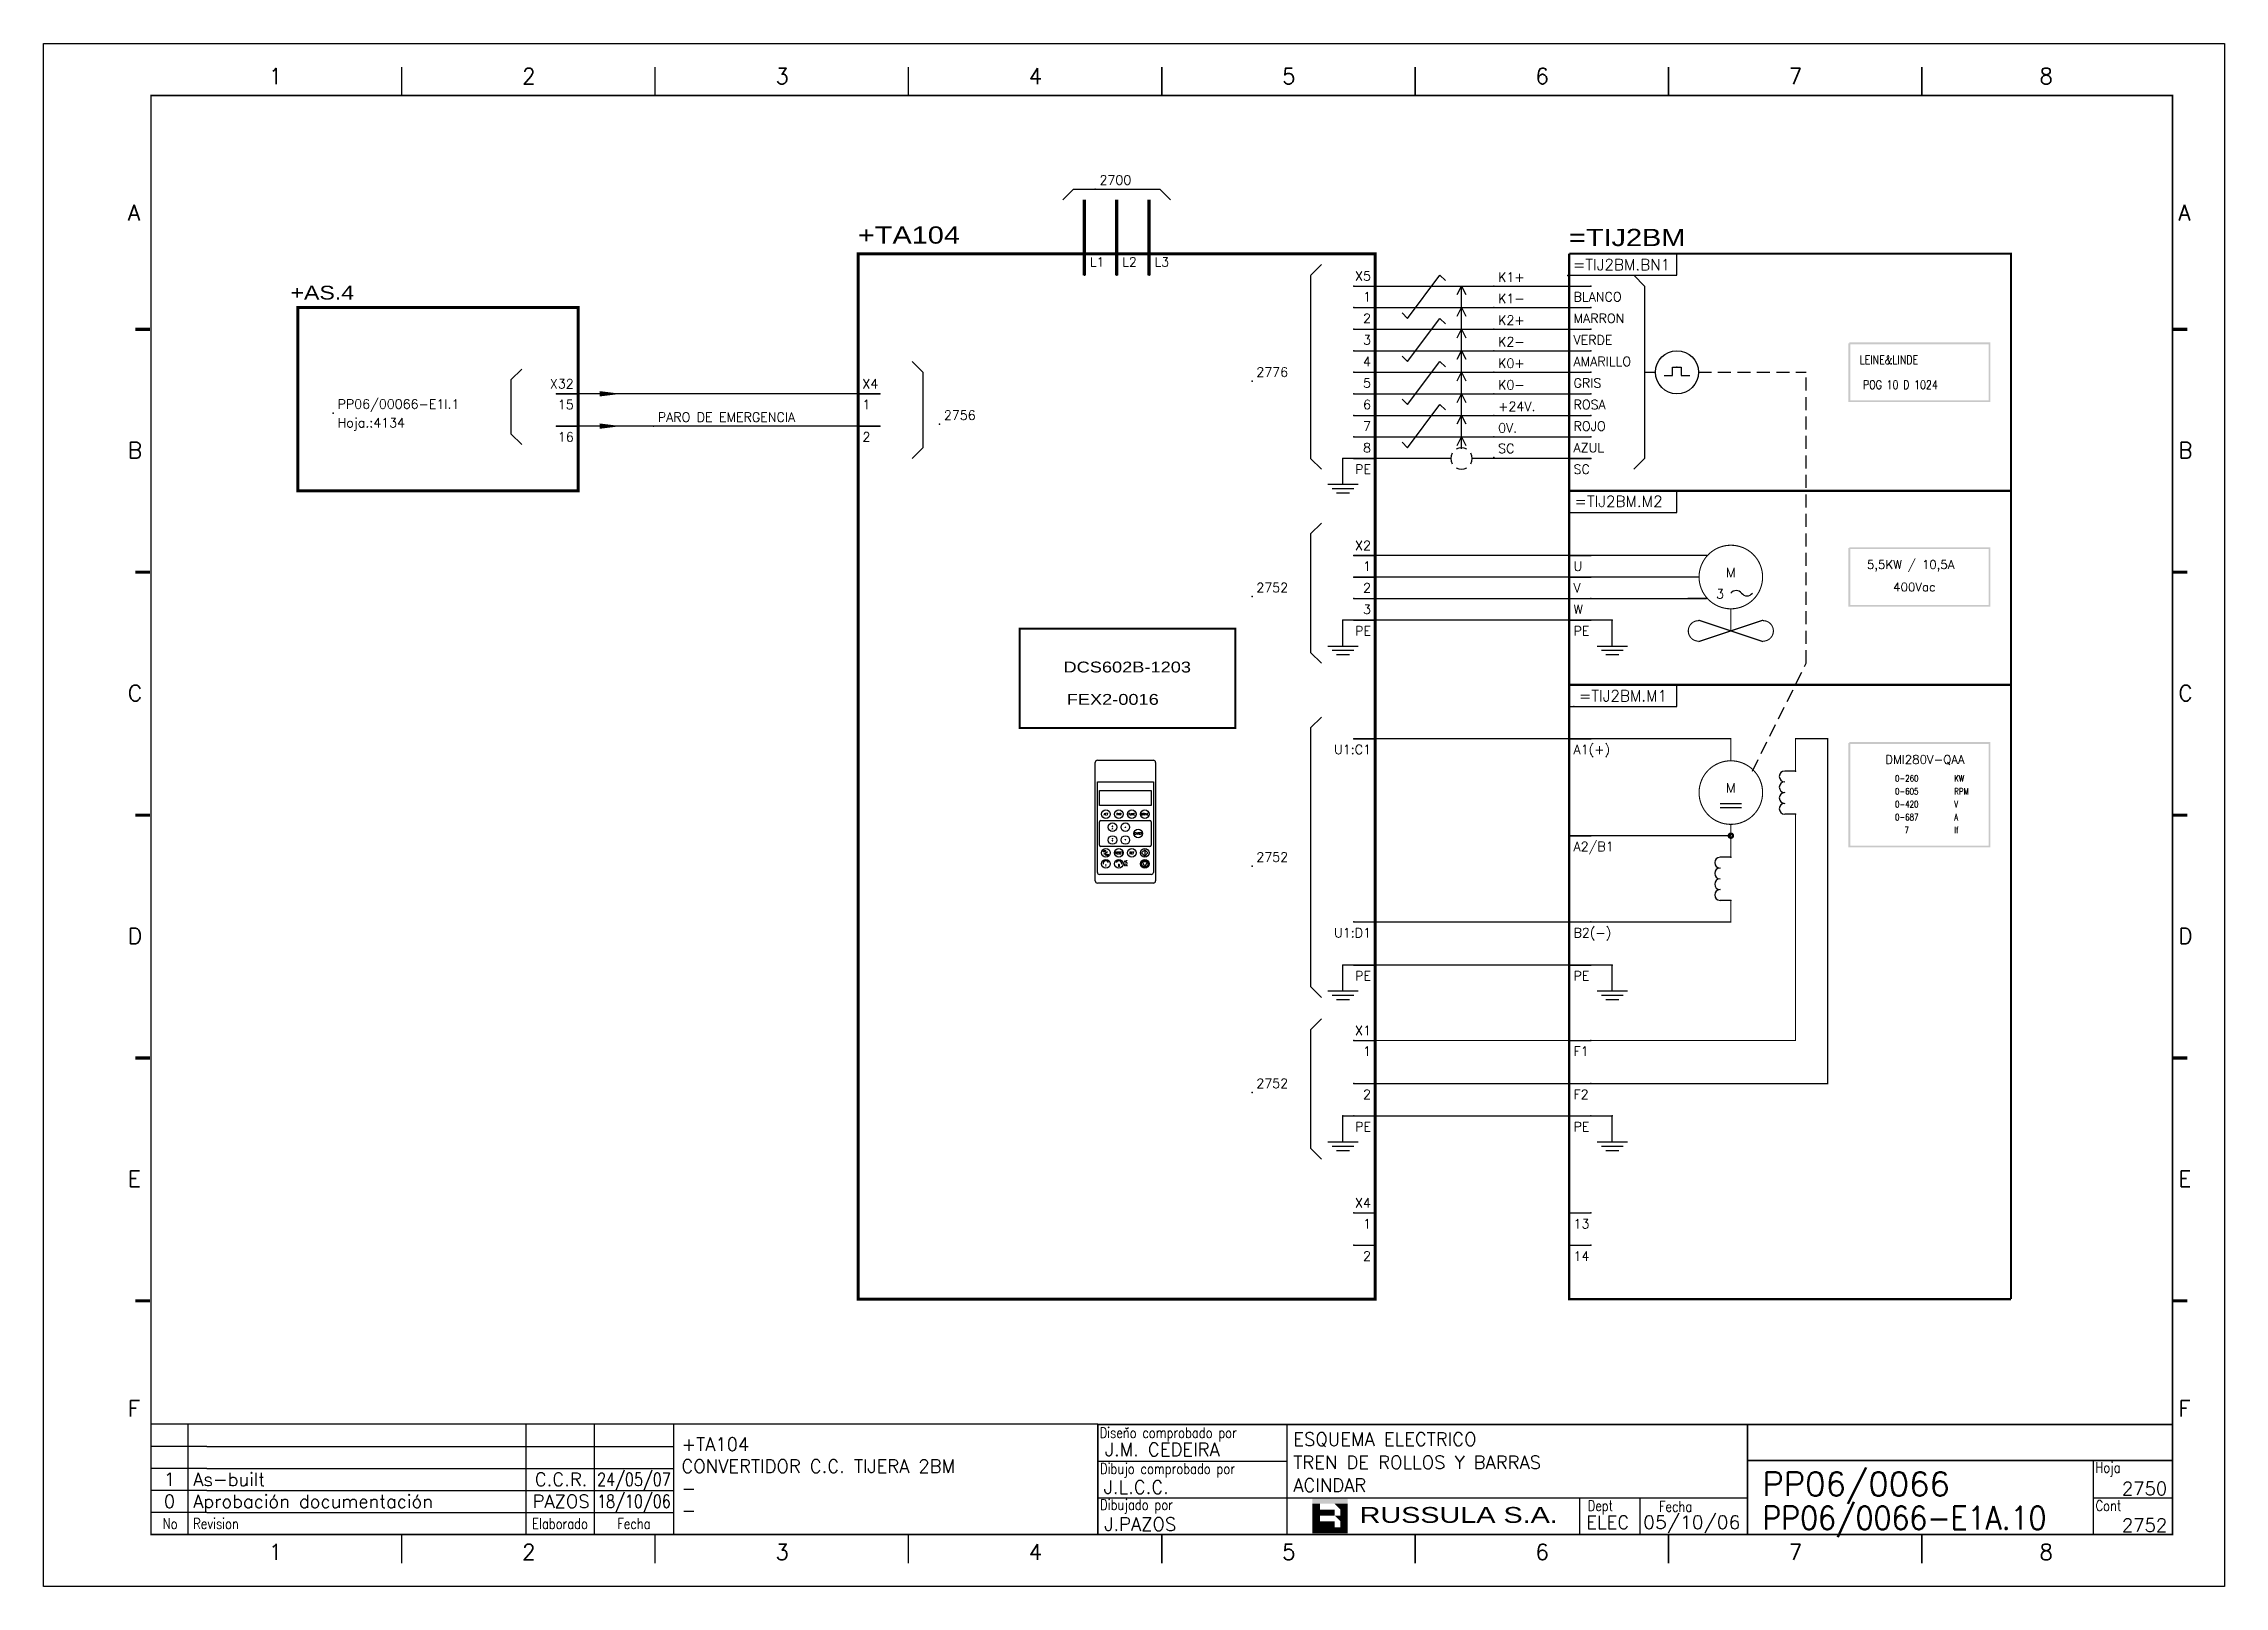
# Model space of a CAD drawing. Extents: x -25 to 1044, y -25744 to 292.
# Drawn here: x 224.3 to 644.3, y -14194.9 to -13897.9 of the extents above; entities that cross this region are included whole.
import ezdxf
from ezdxf.enums import TextEntityAlignment as Align

# ---------------------------------------------------------------- set-up
doc = ezdxf.new("R2010")
doc.units = 0
doc.header["$LTSCALE"] = 10
doc.header["$MEASUREMENT"] = 0
doc.linetypes.add('DASHDOT', pattern=[1, 0.5, -0.25, 0, -0.25])
doc.linetypes.add('HIDDEN', pattern=[0.375, 0.25, -0.125])
doc.layers.get('0').update_dxf_attribs({"linetype": 'CONTINUOUS'})
for name, color, linetype in [('1', 7, 'CONTINUOUS'), ('10', 5, 'CONTINUOUS'), ('102', 7, 'CONTINUOUS'), ('2', 7, 'CONTINUOUS'), ('8', 1, 'CONTINUOUS'), ('9', 6, 'CONTINUOUS'), ('DIBUJO', 7, 'CONTINUOUS'), ('NODE', 7, 'CONTINUOUS')]:
    doc.layers.add(name, color=color, linetype=linetype)
doc.styles.add('HELV', font='HELVBLD.SHX', dxfattribs={"width": 1.2})
doc.styles.add('HELVETICA', font='HELV.SHX')
doc.styles.add('LABEL', font='SIMPLEX', dxfattribs={"width": 0.8, "height": 4})
doc.styles.add('ROMAND', font='ROMAND.SHX', dxfattribs={"width": 0.7})
doc.styles.add('ROMANS', font='romans')
doc.styles.get("Standard").update_dxf_attribs({"font": 'simplex'})

msp = doc.modelspace()

# ---------------------------------------------------------------- texts
at = {"layer": '2'}
for s, height, style, width, p in [('+TA104', 3.319933944954106, 'HELV', 1.2, (381.0878247565726, -13936.42655925669)), ('=TIJ2BM', 3.319933944954106, 'HELV', 1.2, (518.0350999859295, -13936.89806807338)), ('+AS.4', 2.655947155963285, 'HELV', 1.2, (271.805005794244, -13947.18770450662)), ('LEINE&LINDE', 1.659966972477053, 'ROMANS', 0.8, (574.014593364286, -13959.61662383722)), ('POG 10 D 1024', 1.659966972477053, 'ROMANS', 0.8, (574.6550807556828, -13964.41329315572)), ('DCS602B-1203', 2.091558385321088, 'HELV', 1.2, (420.6787969268256, -14018.98662413445)), ('FEX2-0016', 2.091558385321088, 'HELV', 1.2, (421.2994804180811, -14025.21150028124)), ('KW', 1.24497522935779, 'ROMANS', 0.8, (592.218298320644, -14039.98720105369)), ('V', 1.24497522935779, 'ROMANS', 0.8, (592.218298320644, -14044.96710197112)), ('RPM', 1.24497522935779, 'ROMANS', 0.8, (592.218298320644, -14042.4771515124)), ('A', 1.24497522935779, 'ROMANS', 0.8, (592.218298320644, -14047.45705242983)), ('If', 1.24497522935779, 'ROMANS', 0.8, (592.218298320644, -14049.94700288855)), ('LOC', 0.2655947155963286, 'ROMANS', 0.8, (428.2834513142046, -14053.53699530579)), ('REM', 0.2655947155963286, 'ROMANS', 0.8, (428.7527740428154, -14054.20242997008)), ('I', 0.4149917431192633, 'ROMANS', 0.8, (428.7757454966357, -14056.31849756691)), ('0', 0.4149917431192633, 'ROMANS', 0.8, (431.2079388879842, -14056.32975270716)), ('AC', 0.4149917431192633, 'ROMANS', 0.8, (432.3789957790272, -14055.57562284541)), ('DC', 0.4149917431192633, 'ROMANS', 0.8, (432.390255730185, -14056.22845189811))]:
    msp.add_text(s, height=height, dxfattribs=dict(at, style=style, width=width)).set_placement(p)
for s, style, p in [('5,5KW / 10,5A', 'ROMANS', (575.409872229713, -13999.04083943354)), ('400Vac', 'ROMANS', (580.4680236129681, -14003.36214709123)), ('DMI280V-QAA', 'ROMAND', (578.9360667896515, -14036.57873944656))]:
    msp.add_text(s, height=1.659966972477053, dxfattribs=dict(at, style=style)).set_placement(p)
for s, p in [('M', (549.2059898108148, -14000.60707908432)), ('3', (547.1310310952184, -14004.75699651551)), ('M', (549.2059898108148, -14042.10625339624))]:
    msp.add_text(s, height=1.784464495412832, dxfattribs=at).set_placement(p, align=Align.CENTER)
at = {"layer": '2', "style": 'ROMANS', "width": 0.8}
for s, p in [('0-260', (583.0884799720201, -14039.98720105369)), ('0-605', (583.0884799720201, -14042.4771515124)), ('0-420', (583.0884799720201, -14044.96710197112)), ('0-687', (583.0884799720201, -14047.45705242983)), ('7', (583.0884799720201, -14049.94700288855))]:
    msp.add_text(s, height=1.24497522935779, dxfattribs=at).set_placement(p, align=Align.CENTER)
for s, p in [('ACT', (428.8583843062285, -14046.25617082744)), ('PAR', (431.348334764944, -14046.25617082744)), ('FUNC', (433.8382852236595, -14046.25617082744)), ('DRIVE', (436.3282356823752, -14046.25617082744)), ('ENTER', (435.0832604530174, -14049.99109651551)), ('RESET', (431.348334764944, -14053.72602220358)), ('REF', (433.8382852236595, -14053.72602220358))]:
    msp.add_text(s, height=0.4149917431192633, dxfattribs=at).set_placement(p, align=Align.MIDDLE)

# ---------------------------------------------------------------- blocks, each defined once
blk = doc.blocks.new('NOD', base_point=(237.5, 170))
at = {"layer": 'NODE'}
blk.add_point((237.5, 170), dxfattribs=at)
blk = doc.blocks.new('$$PLL21')
blk.add_line((-2.5, 0), (2.5, 0))
at = {"layer": '2'}
for p in [(-2.5, 0), (2.5, 0)]:
    blk.add_blockref('NOD', p, dxfattribs=at)
at = {"layer": '8'}
blk.add_attdef('*A', (-1.5, -3.574999999999989), '', height=2.15, dxfattribs=at)
at = {"layer": '9'}
blk.add_attdef('ID', (-1.5, 1.25), '', height=2.15, dxfattribs=at)
blk = doc.blocks.new('$PP313')
at = {"layer": '2'}
blk.add_blockref('NOD', (0, 0), dxfattribs=at)
at = {"layer": '8'}
blk.add_attdef('1A', (1, -3.324999999999989), '', height=2.15, dxfattribs=at)
at = {"layer": '9'}
blk.add_attdef('ID', (1, 1), '', height=2.15, dxfattribs=at)
blk = doc.blocks.new('$$PLR12')
blk.add_line((-2.5, 0), (2.5, 0))
at = {"layer": '2'}
for p in [(-2.5, 0), (2.5, 0)]:
    blk.add_blockref('NOD', p, dxfattribs=at)
at = {"layer": '8'}
blk.add_attdef('*A', text='', height=2.15, dxfattribs=at).set_placement((1.5, -3.574999999999989), align=Align.RIGHT)
at = {"layer": '9'}
blk.add_attdef('ID', text='', height=2.15, dxfattribs=at).set_placement((1.5, 1.25), align=Align.RIGHT)
blk = doc.blocks.new('$$PLU21')
blk.add_line((0, -2.5), (2.842170943040401e-14, 2.5))
at = {"layer": '2'}
for p in [(2.842170943040401e-14, 2.5), (0, -2.5)]:
    blk.add_blockref('NOD', p, dxfattribs=at)
at = {"layer": '8'}
blk.add_attdef('*A', (1.25, -0.5), '', height=2.15, dxfattribs=at)
at = {"layer": '9'}
blk.add_attdef('ID', text='', height=2.15, dxfattribs=at).set_placement((-1.25, -0.5), align=Align.RIGHT)
blk = doc.blocks.new('$060303')
at = {"layer": '2'}
for p, q in [((0, 0), (2.5, 0)), ((0, -10), (2.5, -10))]:
    blk.add_line(p, q, dxfattribs=at)
for centre, end in [((2.5, -1.25), 90), ((2.5, -3.75), 90.00000000000001), ((2.5, -6.25), 90.00000000000001), ((2.5, -8.75), 90.00000000000001)]:
    blk.add_arc(centre, 1.25, 270, end, dxfattribs=at)
for p in [(0, 0), (0, -10)]:
    blk.add_blockref('NOD', p, dxfattribs=at)
at = {"layer": '8'}
for tag, p in [('1A', (1.5, -3.324999999999989)), ('2A', (1.5, -13.32499999999999))]:
    blk.add_attdef(tag, text='', height=2.15, dxfattribs=at).set_placement(p, align=Align.RIGHT)
at = {"layer": '9'}
blk.add_attdef('ID', text='', height=2.15, dxfattribs=at).set_placement((0, 1.175000000000011), align=Align.CENTER)
blk = doc.blocks.new('$021501')
at = {"layer": '2'}
for p, q in [((0, -6), (0, 0)), ((-3.5, -6), (3.5, -6)), ((-2.5, -7), (2.5, -7)), ((-1.5, -8), (1.5, -8))]:
    blk.add_line(p, q, dxfattribs=at)
blk.add_blockref('NOD', (0, 0), dxfattribs=at)
blk = doc.blocks.new('DOT', base_point=(355.25, 185))
at = {"layer": '2'}
blk.add_lwpolyline([(355, 185, 0.25, 0.25, 2.502154082895779), (355.237515595764, 185.2496880847195, 0.25, 0.25, 0.3996556434456849)], format="xyseb", close=True, dxfattribs=at)
blk = doc.blocks.new('$020501')
at = {"layer": '2'}
for p, q in [((-2, 1), (0, 0)), ((0, 0), (-2, -1))]:
    blk.add_line(p, q, dxfattribs=at)
blk = doc.blocks.new('$030107')
at = {"layer": '102'}
for centre, start, end in [((0, 0), 150.0000000000002, 209.9999999999999), ((0, 0), 60.00000000000018, 119.9999999999999), ((0, 0), 330.0000000000002, 29.99999999999989), ((0, -2.842170943040401e-14), 240.0000000000001, 299.9999999999998)]:
    blk.add_arc(centre, 2.500000000000008, start, end, dxfattribs=at)
blk = doc.blocks.new('$021325')
at = {"layer": '2'}
for p, q in [((-1, 0), (1, 0)), ((-1, -2), (-1, 0)), ((1, 0), (1, -2)), ((-3, -2), (-1, -2)), ((1, -2), (3, -2))]:
    blk.add_line(p, q, dxfattribs=at)
blk.add_blockref('NOD', (0, 0), dxfattribs=at)
blk = doc.blocks.new('newcajec')
at = {"layer": '1'}
for p, q in [((179.4, 20.84999999999999), (0.1303441721052074, 20.84999999999999)), ((7, 20.84999999999999), (7, 0)), ((71, 20.84999999999999), (71, 0)), ((84, 20.84999999999999), (84, 0.08964143426294768)), ((99, 20.84999999999999), (99, 0)), ((215.2, 20.79999999999999), (215.2, 0)), ((10.6, 16.64), (0, 16.64)), ((10.6, 16.64), (99.00000000000001, 16.64)), ((184.6434108527132, 20.17582254554676), (184.806079472624, 20.01315011347727)), ((184.806079472624, 20.01315011347727), (185.1814685954953, 20.25090212957883)), ((10.6, 12.48), (0, 12.48)), ((10.6, 12.48), (99.00000000000001, 12.48)), ((179.4, 13.86666666), (215.2, 13.86666666)), ((368, 14.06084184883153), (368, 0)), ((10.6, 8.32), (0, 8.32)), ((10.6, 8.32), (99.00000000000001, 8.32)), ((10.6, 4.16), (0, 4.16)), ((10.6, 4.16), (99.00000000000001, 4.16)), ((179.4, 6.93333333), (267.6330803594942, 6.93333333)), ((267.6330803594942, 6.93333333), (302.5, 6.93333333)), ((270.6330803594942, 6.908826233307309), (270.6330803594942, 0)), ((282.0665401797471, 6.93333333), (282.0665401797471, 0)), ((368, 6.93333333), (383, 6.93333333))]:
    blk.add_line(p, q, dxfattribs=at)
for points in [[(47.50000000000003, 272.5, 0.3, 0.3, 0), (47.50000000000003, 277.9125820568927, 0.3, 0.3, 0)], [(95.50000000000003, 272.5, 0.3, 0.3, 0), (95.50000000000003, 277.9125820568927, 0.3, 0.3, 0)], [(143.5000000000001, 272.5, 0.3, 0.3, 0), (143.5000000000001, 277.9125820568927, 0.3, 0.3, 0)], [(191.5000000000001, 272.5, 0.3, 0.3, 0), (191.5000000000001, 277.9125820568927, 0.3, 0.3, 0)], [(239.5000000000001, 272.5, 0.3, 0.3, 0), (239.5000000000001, 277.9125820568927, 0.3, 0.3, 0)], [(287.5000000000001, 272.5, 0.3, 0.3, 0), (287.5000000000001, 277.9125820568927, 0.3, 0.3, 0)], [(335.5000000000001, 272.5, 0.3, 0.3, 0), (335.5000000000001, 277.9125820568927, 0.3, 0.3, 0)], [(-2.989059080962793, 228.2254404700672, 0.6, 0.6, 0), (-0.1817779831361044, 228.2254404700672, 0.6, 0.6, 0)], [(383.0109409190372, 228.2254404700672, 0.6, 0.6, 0), (385.8182220168639, 228.2254404700672, 0.6, 0.6, 0)], [(-2.989059080962793, 182.2254404700672, 0.6, 0.6, 0), (-0.1817779831361044, 182.2254404700672, 0.6, 0.6, 0)], [(383.0109409190372, 182.2254404700672, 0.6, 0.6, 0), (385.8182220168639, 182.2254404700672, 0.6, 0.6, 0)], [(-2.989059080962793, 136.2254404700672, 0.6, 0.6, 0), (-0.1817779831361044, 136.2254404700672, 0.6, 0.6, 0)], [(383.0109409190372, 136.2254404700672, 0.6, 0.6, 0), (385.8182220168639, 136.2254404700672, 0.6, 0.6, 0)], [(-2.989059080962793, 90.2254404700672, 0.6, 0.6, 0), (-0.1817779831361044, 90.2254404700672, 0.6, 0.6, 0)], [(383.0109409190372, 90.2254404700672, 0.6, 0.6, 0), (385.8182220168639, 90.2254404700672, 0.6, 0.6, 0)], [(-2.989059080962793, 44.22544047006719, 0.6, 0.6, 0), (-0.1817779831361044, 44.22544047006719, 0.6, 0.6, 0)], [(383.0109409190372, 44.22544047006719, 0.6, 0.6, 0), (385.8182220168639, 44.22544047006719, 0.6, 0.6, 0)], [(383, 20.79999999999999, 0.3, 0.3, 0), (179.4, 20.79999999999999, 0.3, 0.3, 0), (179.4, 0, 0.3, 0.3, 0)], [(302.5, 20.79999999999999, 0.3, 0.3, 0), (302.5, 0, 0.3, 0.3, 0)], [(302.5, 14, 0.3, 0.3, 0), (383, 14, 0.3, 0.3, 0)], [(47.50000000000004, -5.50000000000002, 0.3, 0.3, 0), (47.50000000000004, -0.08741794310727435, 0.3, 0.3, 0)], [(95.50000000000003, -5.50000000000002, 0.3, 0.3, 0), (95.50000000000003, -0.08741794310727435, 0.3, 0.3, 0)], [(143.5000000000001, -5.50000000000002, 0.3, 0.3, 0), (143.5000000000001, -0.08741794310727435, 0.3, 0.3, 0)], [(191.5000000000001, -5.50000000000002, 0.3, 0.3, 0), (191.5000000000001, -0.08741794310727435, 0.3, 0.3, 0)], [(239.5000000000001, -5.50000000000002, 0.3, 0.3, 0), (239.5000000000001, -0.08741794310727435, 0.3, 0.3, 0)], [(287.5000000000001, -5.50000000000002, 0.3, 0.3, 0), (287.5000000000001, -0.08741794310727435, 0.3, 0.3, 0)], [(335.5000000000001, -5.50000000000002, 0.3, 0.3, 0), (335.5000000000001, -0.08741794310727435, 0.3, 0.3, 0)]]:
    blk.add_lwpolyline(points, format="xyseb", dxfattribs=at)
at = {"layer": '1', "const_width": 0.3}
blk.add_lwpolyline([(0, 0), (0, 272.5), (383, 272.5), (383, 0)], close=True, dxfattribs=at)
at = {"layer": '2', "color": 14}
for p, q in [((221.418090625, 4.694274193107214), (221.418090625, 5.808488255607214)), ((221.418090625, 2.465846068107213), (221.418090625, 3.580060130607212))]:
    blk.add_line(p, q, dxfattribs=at)
for points in [[(220.05064609375, 5.808488255607214), (220.05064609375, 6.922702318107211), (226.73593046875, 5.808488255607214), (226.73593046875, 6.922702318107211)], [(221.418090625, 2.465846068107213), (220.05064609375, 2.465846068107213), (221.418090625, 5.808488255607214), (220.05064609375, 5.808488255607214)], [(221.418090625, 4.694274193107214), (224.254271875, 4.694274193107214), (221.418090625, 3.580060130607212), (224.254271875, 3.580060130607212)], [(224.254271875, 5.808488255607214), (225.3684859375, 5.808488255607214), (225.3684859375, 4.694274193107214)], [(225.3684859375, 5.808488255607214), (226.73593046875, 5.808488255607214), (225.3684859375, 1.351632005607213), (226.73593046875, 1.351632005607213)], [(224.254271875, 0.2374179431072125), (224.254271875, 2.465846068107213), (220.05064609375, 0.2374179431072125), (220.05064609375, 2.465846068107213)], [(224.254271875, 3.580060130607212), (225.3684859375, 3.580060130607212), (225.3684859375, 2.465846068107213)], [(226.73593046875, 1.351632005607213), (226.73593046875, 0.2374179431072125), (224.254271875, 1.351632005607213), (224.254271875, 0.2374179431072125)]]:
    blk.add_solid(points, dxfattribs=at)
at = {"layer": '1', "style": 'ROMANS'}
for s, p in [('1', (22.29321663019694, 274.6822757111598)), ('2', (70.29321663019694, 274.6822757111598)), ('3', (118.2932166301969, 274.6822757111598)), ('4', (166.2932166301969, 274.6822757111598)), ('5', (214.2932166301969, 274.6822757111598)), ('6', (262.293216630197, 274.6822757111598)), ('7', (310.293216630197, 274.6822757111598)), ('8', (357.793216630197, 274.6822757111598)), ('A', (-4.369531937893967, 248.8361050328228)), ('A', (384.130468062106, 248.8361050328228)), ('B', (-4.369531937893967, 203.8361050328228)), ('B', (384.130468062106, 203.8361050328228)), ('C', (-4.369531937893967, 157.8361050328228)), ('C', (384.130468062106, 157.8361050328228)), ('D', (-4.369531937893967, 111.8361050328228)), ('D', (384.130468062106, 111.8361050328228)), ('E', (-4.369531937893967, 65.8361050328228)), ('E', (384.130468062106, 65.8361050328228)), ('F', (-4.369531937893967, 22.33610503282279)), ('F', (384.130468062106, 22.33610503282279)), ('1', (22.29321663019694, -4.817724288840244)), ('2', (70.29321663019694, -4.817724288840244)), ('3', (118.2932166301969, -4.817724288840244)), ('4', (166.2932166301969, -4.817724288840244)), ('5', (214.2932166301969, -4.817724288840244)), ('6', (262.293216630197, -4.817724288840244)), ('7', (310.293216630197, -4.817724288840244)), ('8', (357.793216630197, -4.817724288840244))]:
    blk.add_text(s, height=3, dxfattribs=at).set_placement(p)
at = {"layer": '1', "style": 'LABEL', "width": 0.8}
for s, p in [('Diseno comprobado por', (179.7314614292997, 18.27223571085374)), ('Dibujo comprobado por', (179.8050291925395, 11.4678814488418)), ('Hoja', (368.3783582875667, 11.66394739740196)), ('Dibujado por', (179.8266890074166, 4.640500723763907)), ('Fecha', (285.7145387337263, 4.296982269486556)), ('Cont', (368.4287365512884, 4.459855685207977)), ('No', (2.226666121281127, 1.047317943107212)), ('Revision', (7.999999999999986, 1.047317943107211))]:
    blk.add_text(s, height=2, dxfattribs=at).set_placement(p)
for s, p in [('Dept', (274.6061509242405, 4.441269529660175)), ('Elaborado', (77.5, 1.047317943107211)), ('Fecha', (91.5, 1.047317943107211))]:
    blk.add_text(s, height=2, dxfattribs=at).set_placement(p, align=Align.CENTER)
at = {"layer": '10', "style": 'ROMANS'}
for tag, p in [('REV41', (3.5, 18.74499999999998)), ('REV43', (77.69972273858866, 18.74499999999998)), ('REV31', (3.5, 14.58499999999999)), ('REV33', (77.69972273858866, 14.58499999999999)), ('REV21', (3.5, 10.42499999999999)), ('REV23', (77.69972273858866, 10.42499999999999)), ('REV11', (3.5, 6.265000000000002)), ('REV13', (77.69972273858866, 6.265000000000002))]:
    blk.add_attdef(tag, text='', height=2.5, dxfattribs=at).set_placement(p, align=Align.MIDDLE)
for tag, p, height in [('REV42', (7.999999999999986, 17.49499999999998), 2.5), ('SHEETNAME1', (100.5, 15.82514432423481), 2.5), ('DESIGNCHECK', (180.7368689439597, 14.83229733012664), 2.5), ('DOCUMENTTYPE', (216.431556680333, 16.80300784715599), 2.5), ('NOTA', (305.324267012746, 15.80181941457773), 3), ('REV32', (7.999999999999986, 13.33499999999999), 2.5), ('SHEETNAME2', (100.5, 11.66514432423481), 2.5), ('OBJECT', (216.431556680333, 12.40274635088354), 2.5), ('REV22', (7.999999999999986, 9.174999999999999), 2.5), ('SHEETNAME3', (100.5, 7.505144324234807), 2.5), ('DRAWINGCHECK', (180.5313437479052, 7.714149530439984), 2.5), ('CUSTOMER', (216.431556680333, 8.084891464683468), 2.5), ('ORDER', (305.324267012746, 7.301819414577723), 4.5), ('REV12', (7.999999999999986, 5.015000000000002), 2.5), ('SHEETNAME4', (100.5, 3.345144324234811), 2.5), ('DOCUMENT_ID', (305.324267012746, 0.9341589120460885), 4.4), ('USER', (180.634361454448, 0.7089454855303376), 2.5), ('DEPARTMENT', (271.9308878022507, 1.045088830057653), 2.5)]:
    blk.add_attdef(tag, p, '', height=height, dxfattribs=at)
for tag, width, p, p2 in [('REV44', 1.221199022953692, (84.52509332113708, 17.49499999999998), (98.48165358346499, 17.49499999999998)), ('REV34', 1.221199022953692, (84.52509332113708, 13.33499999999998), (98.48165358346499, 13.33499999999998)), ('REV24', 1.221199022953692, (84.52509332113708, 9.174999999999988), (98.48165358346499, 9.174999999999988)), ('REV14', 1.221199022953692, (84.52509332113708, 5.014999999999999), (98.48165358346499, 5.014999999999999)), ('CREATED2', 7.039914616041486, (282.7069601254168, 1.045088830057653), (301.1448317388588, 1.045088830057653))]:
    blk.add_attdef(tag, text='', height=2.5, dxfattribs=dict(at, width=width)).set_placement(p, p2, align=Align.FIT)
for tag, p in [('SHEET', (382, 7.433333330000005)), ('NEXTSHEET', (382, 0.5000000000000018))]:
    blk.add_attdef(tag, text='', height=2.5, dxfattribs=at).set_placement(p, align=Align.RIGHT)
at = {"layer": 'DIBUJO', "color": 14, "style": 'HELVETICA', "width": 1.3}
blk.add_text('RUSSULA S.A.', height=3, dxfattribs=at).set_placement((229, 2.191446348186597))

# ---------------------------------------------------------------- linework, layer by layer
at = {"layer": '2'}
for p, q in [((420.5585494438432, -13927.98352403845), (422.6335081594395, -13925.90856532285)), ((422.6335081594395, -13925.90856532285), (439.23317788421, -13925.90856532285)), ((439.23317788421, -13925.90856532285), (441.3081365998063, -13927.98352403845)), ((468.2825999025586, -13942.61137217258), (468.2825999025586, -13977.78253321276)), ((470.3575586181548, -13940.43327633202), (468.3555288630124, -13942.43530608717)), ((486.9572283429253, -13950.80806991001), (493.1821044897142, -13942.50823504762)), ((493.1821044897142, -13942.50823504762), (494.2195838475125, -13943.54571440542)), ((530.5313613704479, -13942.50823504762), (532.6063200860443, -13944.58319376322)), ((480.7323521961364, -13944.58319376322), (518.0816090768701, -13944.58319376322)), ((497.3320219209068, -13975.95986413835), (497.3320219209068, -13944.58319376322)), ((532.6063200860443, -13944.58319376322), (532.6063200860443, -13977.78253321276)), ((480.7323521961364, -13948.73311119441), (518.0816090768701, -13948.73311119441)), ((485.9197489851273, -13949.77059055221), (486.9572283429253, -13950.80806991001)), ((486.9572283429253, -13959.10790477239), (493.1821044897142, -13950.80806991001)), ((493.1821044897142, -13950.80806991001), (494.2195838475125, -13951.8455492678)), ((480.7323521961364, -13952.8830286256), (518.0816090768701, -13952.8830286256)), ((316.3472053430036, -13960.59405576934), (314.2722466274071, -13962.66901448494)), ((391.5091274254947, -13959.10790477239), (393.584086141091, -13961.18286348799)), ((480.7323521961364, -13957.03294605679), (518.0816090768701, -13957.03294605679)), ((485.9197489851273, -13958.07042541459), (486.9572283429253, -13959.10790477239)), ((486.9572283429253, -13967.40773963478), (493.1821044897142, -13959.10790477239)), ((493.1821044897142, -13959.10790477239), (494.2195838475125, -13960.14538413019)), ((314.2722466274071, -13962.66901448494), (314.2722466274071, -13973.04380806292)), ((393.584086141091, -13961.18286348799), (393.584086141091, -13975.70757449716)), ((480.7323521961364, -13961.18286348799), (518.0816090768701, -13961.18286348799)), ((532.6063200860443, -13961.18286348799), (534.6812788016406, -13961.18286348799)), ((480.7323521961364, -13965.33278091918), (518.0816090768701, -13965.33278091918)), ((485.9197489851273, -13966.37026027698), (486.9572283429253, -13967.40773963478)), ((486.9572283429253, -13975.70757449716), (493.1821044897142, -13967.40773963478)), ((493.1821044897142, -13967.40773963478), (494.2195838475125, -13968.44521899257)), ((314.2722466274071, -13973.04380806292), (316.3472053430036, -13975.11876677852)), ((480.7323521961364, -13969.48269835037), (518.0816090768701, -13969.48269835037)), ((393.584086141091, -13975.70757449716), (391.5091274254947, -13977.78253321276)), ((480.7323521961364, -13973.63261578156), (518.0816090768701, -13973.63261578156)), ((485.9197489851273, -13974.67009513936), (486.9572283429253, -13975.70757449716)), ((468.2825999025586, -13977.78253321276), (470.3575586181548, -13979.85749192835)), ((532.6063200860443, -13977.78253321276), (530.5313613704479, -13979.85749192835)), ((470.3575586181548, -13990.23228550633), (468.2825999025586, -13992.30724422193)), ((468.2825999025586, -13992.30724422193), (468.2825999025586, -14015.13179009349)), ((544.5662410722357, -13996.45716165312), (540.9061549484295, -13996.45716165312)), ((542.9811136640259, -14000.60707908432), (540.9061549484295, -14000.60707908432)), ((544.5662410722357, -14004.75699651551), (540.9061549484295, -14004.75699651551)), ((468.2825999025586, -14015.13179009349), (470.3575586181548, -14017.20674880909)), ((470.3575586181548, -14027.58154238707), (468.2825999025586, -14029.65650110267)), ((468.2825999025586, -14029.65650110267), (468.2825999025586, -14079.45551027698)), ((426.7834255906321, -14059.12091486413), (426.7834255906321, -14036.29636899257)), ((427.1984173337514, -14035.88137724945), (437.9882026548521, -14035.88137724945)), ((438.4031943979716, -14036.29636899257), (438.4031943979716, -14059.12091486413)), ((427.1984173337514, -14057.46094789166), (427.1984173337514, -14040.03129468065)), ((427.1984173337514, -14040.03129468065), (437.9882026548521, -14040.03129468065)), ((437.9882026548521, -14040.03129468065), (437.9882026548521, -14057.46094789166)), ((427.6134090768706, -14041.69126165312), (437.5732109117329, -14041.69126165312)), ((427.6134090768706, -14044.59620385496), (427.6134090768706, -14041.69126165312)), ((437.5732109117329, -14044.59620385496), (427.6134090768706, -14044.59620385496)), ((437.5732109117329, -14041.69126165312), (437.5732109117329, -14044.59620385496)), ((547.1310310952184, -14044.18121211184), (551.2809485264111, -14044.18121211184)), ((427.6134090768706, -14052.23205192835), (427.6134090768706, -14047.75014110266)), ((427.8624041227424, -14047.50114605679), (437.3242158658616, -14047.50114605679)), ((437.5732109117329, -14047.75014110266), (437.5732109117329, -14052.23205192835)), ((547.1310310952184, -14044.98294996632), (551.2809485264111, -14044.98294996632)), ((437.3242158658616, -14052.48104697423), (427.8624041227424, -14052.48104697423)), ((436.3282356823752, -14053.1035345889), (435.7057480676962, -14053.72602220358)), ((436.9507232970541, -14053.72602220358), (436.3282356823752, -14053.1035345889)), ((429.1473307506656, -14053.4820676388), (428.4379400960792, -14054.03359588245)), ((435.7057480676962, -14053.72602220358), (436.3282356823752, -14054.34850981826)), ((435.8133440477227, -14055.46306598676), (436.3282356823752, -14056.42346853386)), ((436.8380188273857, -14055.46306598676), (435.8133440477227, -14055.46306598676)), ((436.3282356823752, -14053.31103046046), (436.3282356823752, -14054.1410139467)), ((436.3282356823752, -14054.34850981826), (436.9507232970541, -14053.72602220358)), ((436.3282356823752, -14056.42346853386), (436.8380188273857, -14055.46306598676)), ((437.9882026548521, -14059.53590660725), (427.1984173337514, -14059.53590660725)), ((437.5732109117329, -14057.87593963478), (427.6134090768706, -14057.87593963478)), ((468.2825999025586, -14079.45551027698), (470.3575586181548, -14081.53046899257)), ((470.3575586181548, -14085.68038642377), (468.2825999025586, -14087.75534513936)), ((468.2825999025586, -14087.75534513936), (468.2825999025586, -14110.57989101092)), ((468.2825999025586, -14110.57989101092), (470.3575586181548, -14112.65484972652))]:
    msp.add_line(p, q, dxfattribs=at)
at = {"layer": '2', "color": 3}
for p, q in [((538.8311962328332, -13942.50823504762), (538.8311962328332, -13938.35831761643)), ((518.0816090768701, -13942.50823504762), (538.8311962328332, -13942.50823504762)), ((538.8311962328332, -13988.15732679074), (538.8311962328332, -13984.00740935955)), ((518.0816090768701, -13988.15732679074), (538.8311962328332, -13988.15732679074)), ((538.8311962328332, -14025.50658367147), (538.8311962328332, -14021.35666624028)), ((518.0816090768701, -14025.50658367147), (538.8311962328332, -14025.50658367147))]:
    msp.add_line(p, q, dxfattribs=at)
at = {"layer": '2', "linetype": 'HIDDEN'}
for p, q in [((542.9811136640259, -13961.18286348799), (563.7307008199891, -13961.18286348799)), ((563.7307008199891, -14017.20674880909), (563.7307008199891, -13961.18286348799)), ((553.3559072420073, -14037.95633596505), (563.7307008199891, -14017.20674880909))]:
    msp.add_line(p, q, dxfattribs=at)
at = {"layer": '2'}
for points in [[(424.7084668750359, -13927.98352403845, 0.6639867889908213, 0.6639867889908213, 0), (424.7084668750359, -13942.50823504762, 0.6639867889908213, 0.6639867889908213, 0)], [(430.9333430218248, -13927.98352403845, 0.6639867889908213, 0.6639867889908213, 0), (430.9333430218248, -13942.50823504762, 0.6639867889908213, 0.6639867889908213, 0)], [(437.1582191686137, -13927.98352403845, 0.6639867889908213, 0.6639867889908213, 0), (437.1582191686137, -13942.50823504762, 0.6639867889908213, 0.6639867889908213, 0)], [(385.2842512787058, -13965.33278091918, 0.248995045871558, 0.248995045871558, 0), (323.0354898108163, -13965.33278091918, 0.248995045871558, 0.248995045871558, 0)], [(385.2842512787058, -13971.55765706597, 0.248995045871558, 0.248995045871558, 0), (323.0354898108163, -13971.55765706597, 0.248995045871558, 0.248995045871558, 0)], [(476.5824347649437, -13996.45716165312, 0.248995045871558, 0.248995045871558, 0), (544.6203842674706, -13996.45716165312, 0.248995045871558, 0.248995045871558, 0)], [(476.5824347649437, -14000.60707908432, 0.248995045871558, 0.248995045871558, 0), (542.9811136640259, -14000.60707908432, 0.248995045871558, 0.248995045871558, 0)], [(476.5824347649437, -14004.75699651551, 0.248995045871558, 0.248995045871558, 0), (544.5596810302305, -14004.75699651551, 0.248995045871558, 0.248995045871558, 0)], [(412.258714581458, -14010.56688091918, 0.3983920733944928, 0.3983920733944928, 0), (453.7578888933842, -14010.56688091918, 0.3983920733944928, 0.3983920733944928, 0), (453.7578888933842, -14029.65650110267, 0.3983920733944928, 0.3983920733944928, 0), (412.258714581458, -14029.65650110267, 0.3983920733944928, 0.3983920733944928, 0), (412.258714581458, -14010.56688091918, 0.3983920733944928, 0.3983920733944928, 0)], [(474.5074760493475, -14008.9069139467, 0.248995045871558, 0.248995045871558, 0), (526.3814439392554, -14008.9069139467, 0.248995045871558, 0.248995045871558, 0)], [(542.9811136640259, -14012.95308344211, 0.2074958715596316, 0.2074958715596316, -0.414213562373095), (541.0099028842094, -14010.9818726623, 0.2074958715596316, 0.2074958715596316, -0.414213562373095), (542.9811136640259, -14009.01066188248, 0.2074958715596316, 0.2074958715596316, -1)], [(542.9811136640259, -14008.9069139467, 0.248995045871558, 0.248995045871558, 0), (555.4308659576037, -14013.05683137789, 0.248995045871558, 0.248995045871558, 0)], [(542.9811136640259, -14013.05683137789, 0.248995045871558, 0.248995045871558, 0), (555.4308659576037, -14008.9069139467, 0.248995045871558, 0.248995045871558, 0)], [(555.4308659576037, -14012.95308344211, 0.2074958715596316, 0.2074958715596316, 0.414213562373095), (557.4020767374203, -14010.9818726623, 0.2074958715596316, 0.2074958715596316, 0.414213562373095), (555.4308659576037, -14009.01066188248, 0.2074958715596316, 0.2074958715596316, 1)], [(561.6557421043926, -14037.95633596505, 0.248995045871558, 0.248995045871558, 0), (561.6557421043926, -14031.73145981826, 0.248995045871558, 0.248995045871558, 0), (567.8806182511818, -14031.73145981826, 0.248995045871558, 0.248995045871558, 0), (567.8806182511818, -14098.13013871734, 0.248995045871558, 0.248995045871558, 0), (476.5824347649437, -14098.13013871734, 0.248995045871558, 0.248995045871558, 0)], [(549.2059898108148, -14035.88137724945, 0.248995045871558, 0.248995045871558, 0), (549.2059898108148, -14031.73145981826, 0.248995045871558, 0.248995045871558, 0), (476.5824347649437, -14031.73145981826, 0.248995045871558, 0.248995045871558, 0)], [(476.5824347649437, -14089.83030385496, 0.248995045871558, 0.248995045871558, 0), (561.6557421043926, -14089.83030385496, 0.248995045871558, 0.248995045871558, 0), (561.6557421043926, -14046.25617082744, 0.248995045871558, 0.248995045871558, 0)], [(549.2059898108148, -14048.33112954303, 0.248995045871558, 0.248995045871558, 0), (549.2059898108148, -14050.40608825863, 0.248995045871558, 0.248995045871558, 0), (518.0816090768701, -14050.40608825863, 0.248995045871558, 0.248995045871558, 0)], [(549.2059898108148, -14050.40608825863, 0.248995045871558, 0.248995045871558, 0), (549.2059898108148, -14054.55600568982, 0.248995045871558, 0.248995045871558, 0)], [(549.2059898108148, -14062.85584055221, 0.248995045871558, 0.248995045871558, 0), (549.2059898108148, -14067.0057579834, 0.248995045871558, 0.248995045871558, 0), (476.5824347649437, -14067.0057579834, 0.248995045871558, 0.248995045871558, 0)], [(474.5074760493475, -14075.30559284578, 0.248995045871558, 0.248995045871558, 0), (526.3814439392554, -14075.30559284578, 0.248995045871558, 0.248995045871558, 0)], [(474.5074760493475, -14104.35501486413, 0.248995045871558, 0.248995045871558, 0), (526.3814439392554, -14104.35501486413, 0.248995045871558, 0.248995045871558, 0)]]:
    msp.add_lwpolyline(points, format="xyseb", dxfattribs=at)
at = {"layer": '2', "color": 3, "linetype": 'DASHDOT'}
for points in [[(381.1343338475132, -13938.35831761643, 0.5809884403669686, 0.5809884403669686, 0), (480.7323521961364, -13938.35831761643, 0.5809884403669686, 0.5809884403669686, 0), (480.7323521961364, -14139.62931302927, 0.5809884403669686, 0.5809884403669686, 0), (381.1343338475132, -14139.62931302927, 0.5809884403669686, 0.5809884403669686, 0), (381.1343338475132, -13938.35831761643, 0.5809884403669686, 0.5809884403669686, 0)], [(603.154916416319, -14139.62931302927, 0.4149917431192633, 0.4149917431192633, 0), (518.0816090768701, -14139.62931302927, 0.4149917431192633, 0.4149917431192633, 0), (518.0816090768701, -13938.35831761643, 0.4149917431192633, 0.4149917431192633, 0)], [(518.0816090768701, -13938.35831761643, 0.4149917431192633, 0.4149917431192633, 0), (603.154916416319, -13938.35831761643, 0.4149917431192633, 0.4149917431192633, 0), (603.154916416319, -14139.62931302927, 0.4149917431192633, 0.4149917431192633, 0)], [(273.2364806365047, -13948.73311119441, 0.5809884403669686, 0.5809884403669686, 0), (327.1854072420089, -13948.73311119441, 0.5809884403669686, 0.5809884403669686, 0), (327.1854072420089, -13984.00740935955, 0.5809884403669686, 0.5809884403669686, 0), (273.2364806365047, -13984.00740935955, 0.5809884403669686, 0.5809884403669686, 0), (273.2364806365047, -13948.73311119441, 0.5809884403669686, 0.5809884403669686, 0)], [(518.0816090768701, -13984.00740935955, 0.4149917431192633, 0.4149917431192633, 0), (603.154916416319, -13984.00740935955, 0.4149917431192633, 0.4149917431192633, 0)], [(518.0816090768701, -14021.35666624028, 0.4149917431192633, 0.4149917431192633, 0), (603.154916416319, -14021.35666624028, 0.4149917431192633, 0.4149917431192633, 0)]]:
    msp.add_lwpolyline(points, format="xyseb", dxfattribs=at)
at = {"layer": '2', "linetype": 'HIDDEN'}
for points in [[(474.5074760493475, -13977.78253321276, 0.248995045871558, 0.248995045871558, 0), (495.2570632053105, -13977.78253321276, 0.248995045871558, 0.248995045871558, 0)], [(499.4069806365031, -13977.78253321276, 0.248995045871558, 0.248995045871558, 0), (522.2315265080628, -13977.78253321276, 0.248995045871558, 0.248995045871558, 0)], [(549.2059898108148, -14010.9818726623, 0.248995045871558, 0.248995045871558, 0), (549.2059898108148, -14006.83195523111, 0.248995045871558, 0.248995045871558, 0)]]:
    msp.add_lwpolyline(points, format="xyseb", dxfattribs=at)
at = {"layer": '2'}
for points in [[(543.0848615998058, -14000.60707908432, 0.2074958715596316, 0.2074958715596316, 1), (555.3271180218239, -14000.60707908432, 0.2074958715596316, 0.2074958715596316, 1)], [(543.0848615998058, -14042.10625339624, 0.2074958715596316, 0.2074958715596316, 1), (555.3271180218239, -14042.10625339624, 0.2074958715596316, 0.2074958715596316, 1)]]:
    msp.add_lwpolyline(points, format="xyseb", close=True, dxfattribs=at)
for centre, radius in [((538.8311962328332, -13961.18286348799), 4.149917431192633), ((428.8583843062285, -14046.25617082744), 0.8299834862385266), ((430.1033595355861, -14048.74612128615), 0.8299834862385266), ((431.348334764944, -14046.25617082744), 0.8299834862385266), ((432.5933099943019, -14048.74612128615), 0.8299834862385266), ((433.8382852236595, -14046.25617082744), 0.8299834862385266), ((436.3282356823752, -14046.25617082744), 0.8299834862385266), ((428.8583843062285, -14053.72602220358), 0.8299834862385266), ((430.1033595355861, -14051.23607174487), 0.8299834862385266), ((431.348334764944, -14053.72602220358), 0.8299834862385266), ((432.5933099943019, -14051.23607174487), 0.8299834862385266), ((433.8382852236595, -14053.72602220358), 0.8299834862385266), ((435.0832604530174, -14049.99109651551), 0.8299834862385266), ((436.3282356823752, -14053.72602220358), 0.8299834862385266), ((428.8583843062285, -14055.80098091918), 0.8299834862385266), ((431.348334764944, -14055.80098091918), 0.8299834862385266), ((436.3282356823752, -14055.80098091918), 0.8299834862385266), ((436.3282356823752, -14055.80098091918), 0.622487614678895)]:
    msp.add_circle(centre, radius, dxfattribs=at)
for centre, radius, start, end in [((468.5315949484301, -13942.61137217258), 0.248995045871558, 134.999999999995, 180), ((550.243469168613, -14004.49762667606), 1.296849197247698, 36.86989764586107, 143.1301023541389), ((552.3184278842093, -14002.94140763936), 1.296849197247698, 216.869897645861, 323.1301023541389), ((427.1984173337514, -14036.29636899257), 0.4149917431192633, 90, 180), ((437.9882026548521, -14036.29636899257), 0.4149917431192633, 0, 90), ((427.8624041227424, -14047.75014110266), 0.248995045871558, 90, 180), ((437.3242158658616, -14047.75014110266), 0.248995045871558, 0, 90), ((427.8624041227424, -14052.23205192835), 0.248995045871558, 180, 270), ((437.3242158658616, -14052.23205192835), 0.248995045871558, 270, 0), ((428.8583843062285, -14055.80098091918), 0.5508754908317091, 25.1974089801146, 188.5605633170348), ((431.348334764944, -14055.80098091918), 0.5508754908317091, 351.4394366829651, 154.8025910198854), ((427.1984173337514, -14059.12091486413), 0.4149917431192633, 180, 270), ((427.6134090768706, -14057.46094789166), 0.4149917431192633, 180, 270), ((437.5732109117329, -14057.46094789166), 0.4149917431192633, 270, 0), ((437.9882026548521, -14059.12091486413), 0.4149917431192633, 270, 0)]:
    msp.add_arc(centre, radius, start, end, dxfattribs=at)
for points in [[(335.4852421043942, -13965.33278091918), (331.3353246732016, -13965.85152059808), (331.3353246732016, -13964.81404124028)], [(335.4852421043942, -13971.55765706597), (331.3353246732016, -13972.07639674487), (331.3353246732016, -13971.03891738707)], [(429.8958636640265, -14048.74612128615), (430.3108554071459, -14048.74612128615), (430.1033595355861, -14048.33112954303)], [(429.8958636640265, -14049.16111302927), (430.3108554071459, -14049.16111302927), (430.1033595355861, -14048.74612128615)], [(432.3858141227423, -14048.95361715771), (432.8008058658615, -14048.95361715771), (432.5933099943019, -14048.53862541459)], [(429.8958636640265, -14050.82108000175), (430.3108554071459, -14050.82108000175), (430.1033595355861, -14051.23607174487)], [(429.8958636640265, -14051.23607174487), (430.3108554071459, -14051.23607174487), (430.1033595355861, -14051.65106348799)], [(432.3858141227423, -14051.02857587331), (432.8008058658615, -14051.02857587331), (432.5933099943019, -14051.44356761643)], [(429.3563401611196, -14055.56615186814), (429.0640139779222, -14055.39240603985), (429.163336359287, -14055.23671099399), (429.1644651007325, -14055.23671099399)], [(430.8503789100529, -14055.56615186814), (431.1427050932503, -14055.39240603985), (431.0433827118855, -14055.23671099399), (431.0422539704402, -14055.23671099399)]]:
    msp.add_solid(points, dxfattribs=at)
for points in [[(571.8645389851267, -13966.91797073048), (572.196532379622, -13966.58597733598), (571.8645389851267, -13955.61913477454), (572.196532379622, -13955.61913477454)], [(572.0305356823743, -13955.4531380773), (572.0305356823743, -13955.78513147179), (599.1709956823743, -13955.4531380773), (598.8390022878788, -13955.78513147179)], [(599.1709956823743, -13955.4531380773), (598.8390022878788, -13955.78513147179), (599.1709956823743, -13966.91797073048), (598.8390022878788, -13966.58597733598)], [(599.1709956823743, -13966.91797073048), (598.8390022878788, -13966.58597733598), (571.8645389851267, -13966.91797073048), (572.196532379622, -13966.58597733598)], [(571.8645389851267, -14006.34218632681), (572.196532379622, -14006.01019293231), (571.8645389851267, -13995.04335037087), (572.196532379622, -13995.04335037087)], [(572.0305356823743, -13994.87735367362), (572.0305356823743, -13995.20934706812), (599.1709956823743, -13994.87735367362), (598.8390022878788, -13995.20934706812)], [(599.1709956823743, -13994.87735367362), (598.8390022878788, -13995.20934706812), (599.1709956823743, -14006.34218632681), (598.8390022878788, -14006.01019293231)], [(599.1709956823743, -14006.34218632681), (598.8390022878788, -14006.01019293231), (571.8645389851267, -14006.34218632681), (572.196532379622, -14006.01019293231)], [(571.8645389851267, -14052.64704367147), (572.196532379622, -14052.31505027698), (571.8645389851267, -14032.5614433045), (572.196532379622, -14032.5614433045)], [(572.0305356823743, -14032.39544660725), (572.0305356823743, -14032.72744000175), (599.1709956823743, -14032.39544660725), (598.8390022878788, -14032.72744000175)], [(599.1709956823743, -14032.39544660725), (598.8390022878788, -14032.72744000175), (599.1709956823743, -14052.64704367147), (598.8390022878788, -14052.31505027698)], [(599.1709956823743, -14052.64704367147), (598.8390022878788, -14052.31505027698), (571.8645389851267, -14052.64704367147), (572.196532379622, -14052.31505027698)]]:
    msp.add_trace(points, dxfattribs=at)
at = {"layer": 'DIBUJO'}
msp.add_lwpolyline([(224.2587565025877, -13897.92180566662), (644.2587565025877, -13897.92180566662), (644.2587565025877, -14194.92180566662), (224.2587565025877, -14194.92180566662), (224.2587565025877, -13897.92180566662)], dxfattribs=at)

# ---------------------------------------------------------------- block references
at = {"layer": '2', "color": 7}
ref = msp.add_blockref('newcajec', (244.9339858603861, -14184.92180566662), dxfattribs=dict(at, xscale=1.016513761467883, yscale=1.016513761467883, zscale=1.016513761467883))
ref.add_attrib('REV24', '24/05/07', dxfattribs={"layer": '10', "height": 2.541284403669708, "style": 'ROMANS', "width": 0.728168361512762}).set_placement((330.854906410679, -14175.59529190515), (345.0419419800912, -14175.59529190515), align=Align.FIT)
ref.add_attrib('SHEETNAME3', '-', (347.0936188879083, -14177.29272317923), dxfattribs={"layer": '10', "height": 2.541284403669708, "style": 'ROMANS'})
ref.add_attrib('SHEETNAME2', 'CONVERTIDOR C.C. TIJERA 2BM', (347.0936188879083, -14173.06402593153), dxfattribs={"layer": '10', "height": 2.541284403669708, "style": 'ROMANS'})
ref.add_attrib('SHEETNAME1', '+TA104', (347.0936188879083, -14168.83532868382), dxfattribs={"layer": '10', "height": 2.541284403669708, "style": 'ROMANS'})
ref.add_attrib('USER', 'J.PAZOS', (428.5513000727962, -14184.20115282445), dxfattribs={"layer": '10', "height": 2.541284403669708, "style": 'ROMANS'})
ref.add_attrib('DRAWINGCHECK', 'J.L.C.C.', (428.4465811564207, -14177.08026651091), dxfattribs={"layer": '10', "height": 2.541284403669708, "style": 'ROMANS'})
ref.add_attrib('DESIGNCHECK', 'J.M. CEDEIRA', (428.6555003465384, -14169.84457131637), dxfattribs={"layer": '10', "height": 2.541284403669708, "style": 'ROMANS'})
ref.add_attrib('REV22', 'As-built', (253.0660959521291, -14175.59529190515), dxfattribs={"layer": '10', "height": 2.541284403669708, "style": 'ROMANS'})
ref.add_attrib('REV12', 'Aprobación documentación', (253.0660959521291, -14179.82398915286), dxfattribs={"layer": '10', "height": 2.541284403669708, "style": 'ROMANS'})
ref.add_attrib('REV21', '1', dxfattribs={"layer": '10', "height": 2.541284403669708, "style": 'ROMANS'}).set_placement((248.4917840255237, -14174.32464970332), align=Align.MIDDLE)
ref.add_attrib('REV11', '0', dxfattribs={"layer": '10', "height": 2.541284403669708, "style": 'ROMANS'}).set_placement((248.4917840255237, -14178.55334695103), align=Align.MIDDLE)
ref.add_attrib('SHEETNAME4', '-', (347.0936188879083, -14181.52142042694), dxfattribs={"layer": '10', "height": 2.541284403669708, "style": 'ROMANS'})
ref.add_attrib('REV14', '18/10/06', dxfattribs={"layer": '10', "height": 2.541284403669708, "style": 'ROMANS', "width": 0.7281683615127623}).set_placement((330.854906410679, -14179.82398915286), (345.0419419800912, -14179.82398915286), align=Align.FIT)
ref.add_attrib('REV23', 'C.C.R.', dxfattribs={"layer": '10', "height": 2.541284403669708, "style": 'ROMANS'}).set_placement((323.9168232864005, -14174.32464970332), align=Align.MIDDLE)
ref.add_attrib('REV13', 'PAZOS', dxfattribs={"layer": '10', "height": 2.541284403669708, "style": 'ROMANS'}).set_placement((323.9168232864005, -14178.55334695103), align=Align.MIDDLE)
ref.add_attrib('DOCUMENT_ID', 'PP06/0066-E1A.10', (555.3003049889369, -14183.97222027713), dxfattribs={"layer": '10', "height": 4.472660550458686, "style": 'ROMANS', "width": 0.9})
ref.add_attrib('ORDER', 'PP06/0066', (555.3003049889369, -14177.49940574795), dxfattribs={"layer": '10', "height": 4.574311926605475, "style": 'ROMANS'})
ref.add_attrib('CUSTOMER', 'ACINDAR', (464.9396416418608, -14176.7034022328), dxfattribs={"layer": '10', "height": 2.541284403669708, "style": 'ROMANS'})
ref.add_attrib('OBJECT', 'TREN DE ROLLOS Y BARRAS', (464.9396416418608, -14172.31424332095), dxfattribs={"layer": '10', "height": 2.541284403669708, "style": 'ROMANS'})
ref.add_attrib('DOCUMENTTYPE', 'ESQUEMA ELECTRICO', (464.9396416418608, -14167.84131695593), dxfattribs={"layer": '10', "height": 2.541284403669708, "style": 'ROMANS'})
ref.add_attrib('CREATED2', '05/10/06', dxfattribs={"layer": '10', "height": 2.541284403669708, "style": 'ROMANS', "width": 0.9619759102665368}).set_placement((532.3095012906244, -14183.85945848891), (551.0518515178662, -14183.85945848891), align=Align.FIT)
ref.add_attrib('DEPARTMENT', 'ELEC', (521.3554754795529, -14183.85945848891), dxfattribs={"layer": '10', "height": 2.541284403669708, "style": 'ROMANS'})
ref.add_attrib('NEXTSHEET', '2752', dxfattribs={"layer": '10', "height": 2.541284403669708, "style": 'ROMANS'}).set_placement((633.2422427411175, -14184.41354878589), align=Align.RIGHT)
ref.add_attrib('SHEET', '2750', dxfattribs={"layer": '10', "height": 2.541284403669708, "style": 'ROMANS'}).set_placement((633.2422427411175, -14177.3657200431), align=Align.RIGHT)
at = {"layer": '2'}
ref = msp.add_blockref('$PP313', (426.7834255906321, -13925.90856532285), dxfattribs=dict(at, xscale=0.8299834862385266, yscale=0.8299834862385266, zscale=0.8299834862385266))
ref.add_attrib('ID', '2700', (427.6134090768706, -13925.07858183661), dxfattribs={"layer": '9', "height": 1.784464495412832})
for name, p, xscale, yscale, zscale, values in [('$$PLU21', (424.7084668750359, -13940.43327633202), 0.8299834862385266, 0.8299834862385266, 0.8299834862385266, {'*A': 'L1'}), ('$$PLU21', (430.9333430218248, -13940.43327633202), 0.8299834862385266, 0.8299834862385266, 0.8299834862385266, {'*A': 'L2'}), ('$$PLU21', (437.1582191686137, -13940.43327633202), 0.8299834862385266, 0.8299834862385266, 0.8299834862385266, {'*A': 'L3'}), ('$$PLR12', (478.6573934805401, -13944.58319376322), 0.8299834862385266, 0.8299834862385266, 0.8299834862385266, {'ID': 'X5', '*A': '1'}), ('$$PLL21', (520.1565677924665, -13944.58319376322), 0.829983486238546, 0.829983486238546, 0.829983486238546, {'*A': 'BLANCO'}), ('$$PLR12', (478.6573934805401, -13948.73311119441), 0.8299834862385266, 0.8299834862385266, 0.8299834862385266, {'*A': '2'}), ('$$PLL21', (520.1565677924665, -13948.73311119441), 0.829983486238546, 0.829983486238546, 0.829983486238546, {'*A': 'MARRON'}), ('$$PLR12', (478.6573934805401, -13952.8830286256), 0.8299834862385266, 0.8299834862385266, 0.8299834862385266, {'*A': '3'}), ('$$PLL21', (520.1565677924665, -13952.8830286256), 0.829983486238546, 0.829983486238546, 0.829983486238546, {'*A': 'VERDE'}), ('$$PLR12', (478.6573934805401, -13957.03294605679), 0.8299834862385266, 0.8299834862385266, 0.8299834862385266, {'*A': '4'}), ('$$PLL21', (520.1565677924665, -13957.03294605679), 0.829983486238546, 0.829983486238546, 0.829983486238546, {'*A': 'AMARILLO'}), ('$$PLR12', (325.1104485264127, -13965.33278091918), 0.8299834862385266, 0.8299834862385266, 0.8299834862385266, {'ID': 'X32', '*A': '15'}), ('$$PLL21', (383.2092925631095, -13965.33278091918), 0.8299834862385266, 0.8299834862385266, 0.8299834862385266, {'ID': 'X4', '*A': '1'}), ('$$PLR12', (478.6573934805401, -13961.18286348799), 0.8299834862385266, 0.8299834862385266, 0.8299834862385266, {'*A': '5'}), ('$$PLL21', (520.1565677924665, -13961.18286348799), 0.829983486238546, 0.829983486238546, 0.829983486238546, {'*A': 'GRIS'}), ('$PP313', (280.038961712527, -13969.04007551711), 0.829983486238546, 0.829983486238546, 0.829983486238546, {'ID': 'PP06/00066-E1I.1', '1A': 'Hoja.:4134'}), ('$$PLR12', (478.6573934805401, -13965.33278091918), 0.8299834862385266, 0.8299834862385266, 0.8299834862385266, {'*A': '6'}), ('$$PLL21', (520.1565677924665, -13965.33278091918), 0.829983486238546, 0.829983486238546, 0.829983486238546, {'*A': 'ROSA'}), ('$$PLR12', (325.1104485264127, -13971.55765706597), 0.8299834862385266, 0.8299834862385266, 0.8299834862385266, {'*A': '16'}), ('$$PLL21', (383.2092925631095, -13971.55765706597), 0.8299834862385266, 0.8299834862385266, 0.8299834862385266, {'*A': '2'}), ('$$PLR12', (478.6573934805401, -13969.48269835037), 0.8299834862385266, 0.8299834862385266, 0.8299834862385266, {'*A': '7'}), ('$$PLL21', (520.1565677924665, -13969.48269835037), 0.829983486238546, 0.829983486238546, 0.829983486238546, {'*A': 'ROJO'}), ('$$PLR12', (478.6573934805401, -13973.63261578156), 0.8299834862385266, 0.8299834862385266, 0.8299834862385266, {'*A': '8'}), ('$$PLL21', (520.1565677924665, -13973.63261578156), 0.829983486238546, 0.829983486238546, 0.829983486238546, {'*A': 'AZUL'}), ('$$PLR12', (478.6573934805401, -13977.78253321276), 0.8299834862385266, 0.8299834862385266, 0.8299834862385266, {'*A': 'PE'}), ('$$PLL21', (520.1565677924665, -13977.78253321276), 0.8299834862385266, 0.8299834862385266, 0.8299834862385266, {'*A': 'SC'}), ('$$PLR12', (478.6573934805401, -13996.45716165312), 0.8299834862385266, 0.8299834862385266, 0.8299834862385266, {'ID': 'X2', '*A': '1'}), ('$$PLL21', (520.1565677924665, -13996.45716165312), 0.8299834862385266, 0.8299834862385266, 0.8299834862385266, {'*A': 'U'}), ('$$PLR12', (478.6573934805401, -14000.60707908432), 0.8299834862385266, 0.8299834862385266, 0.8299834862385266, {'*A': '2'}), ('$$PLL21', (520.1565677924665, -14000.60707908432), 0.8299834862385266, 0.8299834862385266, 0.8299834862385266, {'*A': 'V'}), ('$$PLR12', (478.6573934805401, -14004.75699651551), 0.8299834862385266, 0.8299834862385266, 0.8299834862385266, {'*A': '3'}), ('$$PLL21', (520.1565677924665, -14004.75699651551), 0.8299834862385266, 0.8299834862385266, 0.8299834862385266, {'*A': 'W'}), ('$$PLR12', (478.6573934805401, -14008.9069139467), 0.8299834862385266, 0.8299834862385266, 0.8299834862385266, {'*A': 'PE'}), ('$$PLL21', (520.1565677924665, -14008.9069139467), 0.8299834862385266, 0.8299834862385266, 0.8299834862385266, {'*A': 'PE'}), ('$$PLR12', (478.6573934805401, -14031.73145981826), 0.8299834862385266, 0.8299834862385266, 0.8299834862385266, {'*A': 'U1:C1'}), ('$$PLL21', (520.1565677924665, -14031.73145981826), 0.8299834862385266, 0.8299834862385266, 0.8299834862385266, {'*A': 'A1(+)'}), ('$$PLL21', (520.1565677924665, -14050.40608825863), 0.8299834862385266, 0.8299834862385266, 0.8299834862385266, {'*A': 'A2/B1'}), ('$$PLR12', (478.6573934805401, -14067.0057579834), 0.8299834862385266, 0.8299834862385266, 0.8299834862385266, {'*A': 'U1:D1'}), ('$$PLL21', (520.1565677924665, -14067.0057579834), 0.8299834862385266, 0.8299834862385266, 0.8299834862385266, {'*A': 'B2(-)'}), ('$$PLR12', (478.6573934805401, -14075.30559284578), 0.8299834862385266, 0.8299834862385266, 0.8299834862385266, {'*A': 'PE'}), ('$$PLL21', (520.1565677924665, -14075.30559284578), 0.8299834862385266, 0.8299834862385266, 0.8299834862385266, {'*A': 'PE'}), ('$$PLR12', (478.6573934805401, -14089.83030385496), 0.8299834862385266, 0.8299834862385266, 0.8299834862385266, {'ID': 'X1', '*A': '1'}), ('$$PLL21', (520.1565677924665, -14089.83030385496), 0.8299834862385266, 0.8299834862385266, 0.8299834862385266, {'*A': 'F1'}), ('$$PLR12', (478.6573934805401, -14098.13013871734), 0.8299834862385266, 0.8299834862385266, 0.8299834862385266, {'*A': '2'}), ('$$PLL21', (520.1565677924665, -14098.13013871734), 0.8299834862385266, 0.8299834862385266, 0.8299834862385266, {'*A': 'F2'}), ('$$PLR12', (478.6573934805401, -14104.35501486413), 0.8299834862385266, 0.8299834862385266, 0.8299834862385266, {'*A': 'PE'}), ('$$PLL21', (520.1565677924665, -14104.35501486413), 0.8299834862385266, 0.8299834862385266, 0.8299834862385266, {'*A': 'PE'}), ('$$PLR12', (478.6573934805401, -14123.0296433045), 0.8299834862385266, 0.8299834862385266, 0.8299834862385266, {'ID': 'X4', '*A': '1'}), ('$$PLL21', (520.1565677924665, -14123.0296433045), 0.8299834862385266, 0.8299834862385266, 0.8299834862385266, {'*A': '13'}), ('$$PLR12', (478.6573934805401, -14129.25451945129), 0.8299834862385266, 0.8299834862385266, 0.8299834862385266, {'*A': '2'}), ('$$PLL21', (520.1565677924665, -14129.25451945129), 0.8299834862385266, 0.8299834862385266, 0.8299834862385266, {'*A': '14'})]:
    msp.add_blockref(name, p, dxfattribs=dict(at, xscale=xscale, yscale=yscale, zscale=zscale)).add_auto_attribs(values)
ref = msp.add_blockref('$PP313', (517.8093039160767, -13942.54249170843), dxfattribs=dict(at, xscale=0.9959801834862696, yscale=0.9959801834862696, zscale=0.9959801834862696))
ref.add_attrib('ID', '=TIJ2BM.BN1', (518.8052840995629, -13941.54651152494), dxfattribs={"layer": '9', "height": 2.141357394495399})
ref = msp.add_blockref('$PP313', (503.5568980676958, -13944.58319376322), dxfattribs=dict(at, xscale=0.8299834862385266, yscale=0.8299834862385266, zscale=0.8299834862385266))
ref.add_attrib('ID', 'K1+', (504.3868815539345, -13943.75321027698), dxfattribs={"layer": '9', "height": 1.784464495412832})
at = {"layer": '2', "xscale": 0.8299834862385266, "yscale": 0.8299834862385266, "zscale": 0.8299834862385266}
for name, p, rotation in [('$020501', (497.3320219209068, -13944.58319376322), 90), ('$020501', (497.3320219209068, -13948.73311119441), 90), ('$020501', (497.3320219209068, -13952.8830286256), 90), ('$020501', (497.3320219209068, -13957.03294605679), 90), ('$020501', (497.3320219209068, -13961.18286348799), 90), ('$020501', (497.3320219209068, -13965.33278091918), 90), ('$020501', (497.3320219209068, -13969.48269835037), 90), ('$020501', (497.3320219209068, -13973.63261578156), 90), ('$060303', (561.6557421043926, -14046.25617082744), 180), ('$060303', (549.2059898108148, -14062.85584055221), 180)]:
    msp.add_blockref(name, p, dxfattribs=dict(at, rotation=rotation))
at = {"layer": '2'}
ref = msp.add_blockref('$PP313', (503.5568980676958, -13948.73311119441), dxfattribs=dict(at, xscale=0.8299834862385266, yscale=0.8299834862385266, zscale=0.8299834862385266))
ref.add_attrib('ID', 'K1-', (504.3868815539345, -13947.90312770817), dxfattribs={"layer": '9', "height": 1.784464495412832})
ref = msp.add_blockref('$PP313', (503.5568980676958, -13952.8830286256), dxfattribs=dict(at, xscale=0.8299834862385266, yscale=0.8299834862385266, zscale=0.8299834862385266))
ref.add_attrib('ID', 'K2+', (504.3868815539345, -13952.05304513936), dxfattribs={"layer": '9', "height": 1.784464495412832})
ref = msp.add_blockref('$PP313', (503.5568980676958, -13957.03294605679), dxfattribs=dict(at, xscale=0.8299834862385266, yscale=0.8299834862385266, zscale=0.8299834862385266))
ref.add_attrib('ID', 'K2-', (504.3868815539345, -13956.20296257056), dxfattribs={"layer": '9', "height": 1.784464495412832})
ref = msp.add_blockref('$PP313', (456.9866322427296, -13962.8707134427), dxfattribs=dict(at, xscale=0.8299834862385266, yscale=0.8299834862385266, zscale=0.8299834862385266))
ref.add_attrib('ID', '2776', (457.8166157289681, -13962.04072995646), dxfattribs={"layer": '9', "height": 1.784464495412832})
ref = msp.add_blockref('$PP313', (503.5568980676958, -13961.18286348799), dxfattribs=dict(at, xscale=0.8299834862385266, yscale=0.8299834862385266, zscale=0.8299834862385266))
ref.add_attrib('ID', 'K0+', (504.3868815539345, -13960.35288000175), dxfattribs={"layer": '9', "height": 1.784464495412832})
for name, p, xscale, yscale, zscale in [('$021325', (538.8311962328332, -13960.17821482226), 0.8299834862385266, 0.8299834862385266, 0.8299834862385266), ('$030107', (497.3320219209068, -13977.78253321276), 0.8299834862385266, 0.8299834862385266, 0.8299834862385266), ('$021501', (474.5074760493475, -13977.78253321276), 0.8299834862385266, 0.8299834862385266, 0.8299834862385266), ('$021501', (474.5074760493475, -14008.9069139467), 0.8299834862385266, 0.8299834862385266, 0.8299834862385266), ('$021501', (526.3814439392554, -14008.9069139467), 0.8299834862385266, 0.8299834862385266, 0.8299834862385266), ('DOT', (549.2059898108148, -14050.40608825863), 1.659966972477053, 1.659966972477053, 1.659966972477053), ('$021501', (474.5074760493475, -14075.30559284578), 0.8299834862385266, 0.8299834862385266, 0.8299834862385266), ('$021501', (526.3814439392554, -14075.30559284578), 0.8299834862385266, 0.8299834862385266, 0.8299834862385266), ('$021501', (474.5074760493475, -14104.35501486413), 0.8299834862385266, 0.8299834862385266, 0.8299834862385266), ('$021501', (526.3814439392554, -14104.35501486413), 0.8299834862385266, 0.8299834862385266, 0.8299834862385266)]:
    msp.add_blockref(name, p, dxfattribs=dict(at, xscale=xscale, yscale=yscale, zscale=zscale))
ref = msp.add_blockref('$PP313', (503.5568980676958, -13965.33278091918), dxfattribs=dict(at, xscale=0.8299834862385266, yscale=0.8299834862385266, zscale=0.8299834862385266))
ref.add_attrib('ID', 'K0-', (504.3868815539345, -13964.50279743294), dxfattribs={"layer": '9', "height": 1.784464495412832})
ref = msp.add_blockref('$PP313', (341.7101182511831, -13971.55765706597), dxfattribs=dict(at, xscale=0.8299834862385266, yscale=0.8299834862385266, zscale=0.8299834862385266))
ref.add_attrib('ID', 'PARO DE EMERGENCIA', (342.5401017374218, -13970.72767357973), dxfattribs={"layer": '9', "height": 1.784464495412832})
ref = msp.add_blockref('$PP313', (396.8128294904365, -13971.17054830508), dxfattribs=dict(at, xscale=0.8299834862385266, yscale=0.8299834862385266, zscale=0.8299834862385266))
ref.add_attrib('ID', '2756', (397.6428129766749, -13970.34056481884), dxfattribs={"layer": '9', "height": 1.784464495412832})
ref = msp.add_blockref('$PP313', (503.5568980676958, -13969.48269835037), dxfattribs=dict(at, xscale=0.8299834862385266, yscale=0.8299834862385266, zscale=0.8299834862385266))
ref.add_attrib('ID', '+24V.', (504.3868815539345, -13968.65271486413), dxfattribs={"layer": '9', "height": 1.784464495412832})
ref = msp.add_blockref('$PP313', (503.5568980676958, -13973.63261578156), dxfattribs=dict(at, xscale=0.8299834862385266, yscale=0.8299834862385266, zscale=0.8299834862385266))
ref.add_attrib('ID', '0V.', (504.3868815539345, -13972.80263229533), dxfattribs={"layer": '9', "height": 1.784464495412832})
ref = msp.add_blockref('$PP313', (503.5568980676958, -13977.57897565954), dxfattribs=dict(at, xscale=0.8299834862385266, yscale=0.8299834862385266, zscale=0.8299834862385266))
ref.add_attrib('ID', 'SC', (504.3868815539345, -13976.7489921733), dxfattribs={"layer": '9', "height": 1.784464495412832})
ref = msp.add_blockref('$PP313', (518.0955610384884, -13988.12004936646), dxfattribs=dict(at, xscale=0.9959801834862696, yscale=0.9959801834862696, zscale=0.9959801834862696))
ref.add_attrib('ID', '=TIJ2BM.M2', (519.0915412219745, -13987.12406918297), dxfattribs={"layer": '9', "height": 2.141357394495399})
ref = msp.add_blockref('$PP313', (456.9866322427296, -14004.36988775462), dxfattribs=dict(at, xscale=0.8299834862385266, yscale=0.8299834862385266, zscale=0.8299834862385266))
ref.add_attrib('ID', '2752', (457.8166157289681, -14003.53990426838), dxfattribs={"layer": '9', "height": 1.784464495412832})
ref = msp.add_blockref('$PP313', (518.9543334215547, -14025.54084033228), dxfattribs=dict(at, xscale=0.9959801834862696, yscale=0.9959801834862696, zscale=0.9959801834862696))
ref.add_attrib('ID', '=TIJ2BM.M1', (519.9503136050407, -14024.5448601488), dxfattribs={"layer": '9', "height": 2.141357394495399})
ref = msp.add_blockref('$PP313', (456.9866322427296, -14056.24385564453), dxfattribs=dict(at, xscale=0.8299834862385266, yscale=0.8299834862385266, zscale=0.8299834862385266))
ref.add_attrib('ID', '2752', (457.8166157289681, -14055.41387215829), dxfattribs={"layer": '9', "height": 1.784464495412832})
ref = msp.add_blockref('$PP313', (456.9866322427296, -14099.81798867205), dxfattribs=dict(at, xscale=0.8299834862385266, yscale=0.8299834862385266, zscale=0.8299834862385266))
ref.add_attrib('ID', '2752', (457.8166157289681, -14098.98800518582), dxfattribs={"layer": '9', "height": 1.784464495412832})

msp.set_redraw_order([(e.dxf.handle, doc.entitydb.next_handle()) for e in msp.query("TEXT MTEXT ATTDEF DIMENSION ARC_DIMENSION")])  # texts and dimensions are drawn at this point

doc.saveas('drawing.dxf')
